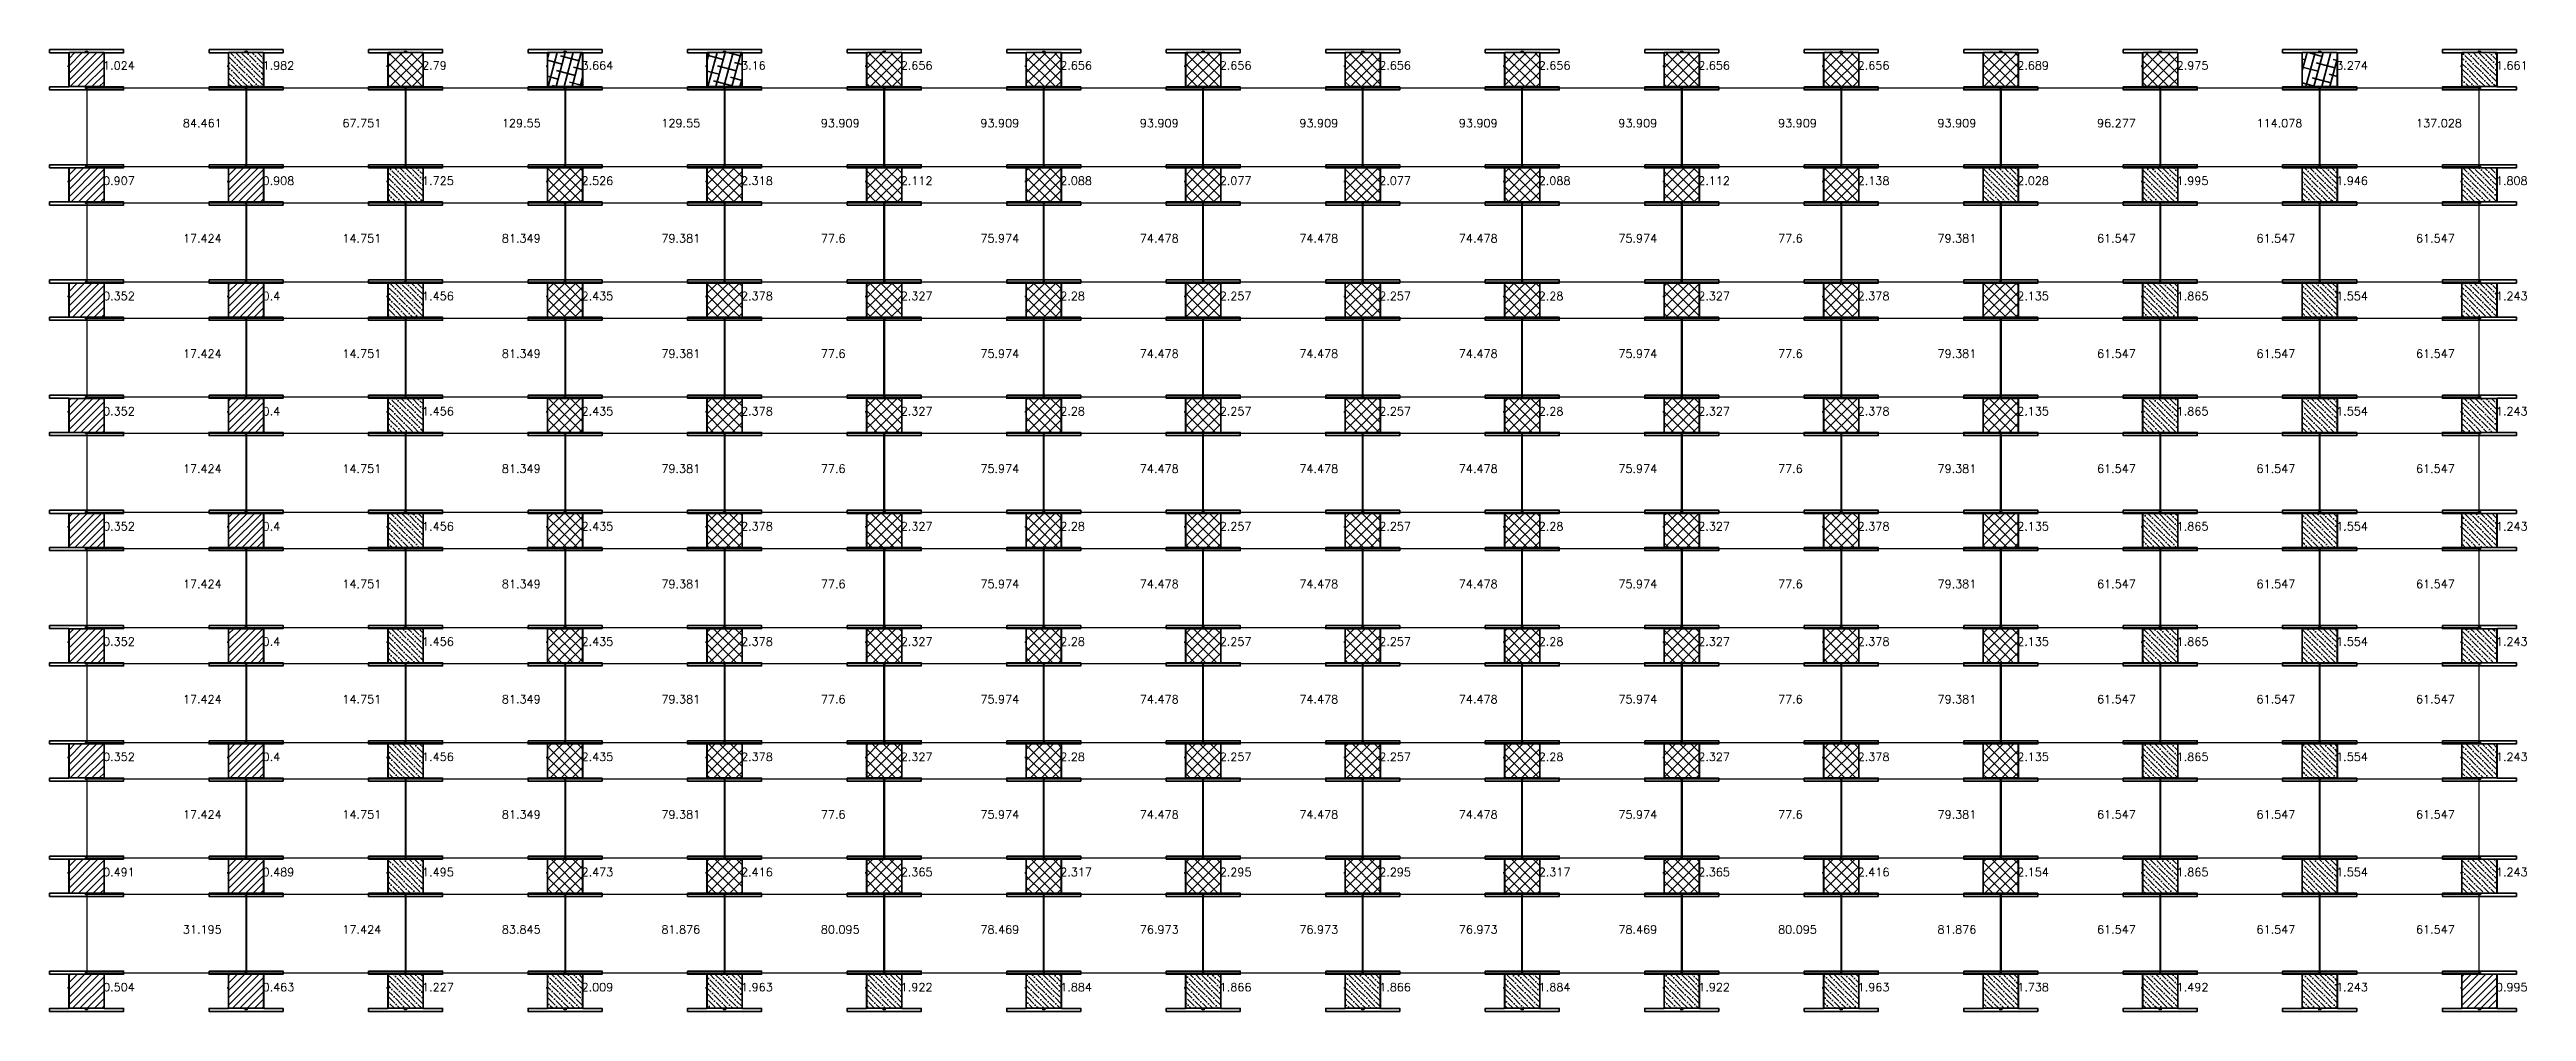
# Model space of a CAD drawing. Header units: inches. Extents: x 8143 to 14350, y 5679 to 7733.
# Drawn here: x 8739 to 9943, y 7126 to 7593 of the extents above; entities that cross this region are included whole.
import ezdxf

# ---------------------------------------------------------------- set-up
doc = ezdxf.new("R2010")
doc.units = ezdxf.units.IN
doc.header["$LTSCALE"] = 50
doc.header["$MEASUREMENT"] = 0
for name, color, linetype, lineweight in [('E-PANELS', 140, 'Continuous', 30), ('E2-ECOFEET', 254, 'Continuous', 35), ('E3-ECOFEET', 254, 'Continuous', 35), ('HATCH 1', 5, 'Continuous', 35), ('HATCH 2', 140, 'Continuous', 35), ('HATCH 3', 30, 'Continuous', 35), ('HATCH 4', 200, 'Continuous', 35)]:
    doc.layers.add(name, color=color, linetype=linetype, lineweight=lineweight)
doc.layers.add('EF3 TEXT', color=7, linetype='Continuous', plot=False)
doc.layers.get('E2-ECOFEET').off()
doc.styles.add('mytext', font='romans.shx')

msp = doc.modelspace()

# ---------------------------------------------------------------- texts
at = {"layer": 'EF3 TEXT', "style": 'mytext'}
for s, p in [('1.024', (8765, 7583.4)), ('1.982', (8842.5, 7583.4)), ('2.79', (8920, 7583.4)), ('3.664', (8997.5, 7583.4)), ('3.16', (9075, 7583.4)), ('2.656', (9152.6, 7583.4)), ('2.656', (9230.1, 7583.4)), ('2.656', (9307.6, 7583.4)), ('2.656', (9385.1, 7583.4)), ('2.656', (9462.6, 7583.4)), ('2.656', (9540.1, 7583.4)), ('2.656', (9617.6, 7583.4)), ('2.689', (9695.1, 7583.4)), ('2.975', (9772.6, 7583.4)), ('3.274', (9850.1, 7583.4)), ('1.661', (9927.7, 7583.4)), ('84.461', (8803.8, 7555.4)), ('67.751', (8881.3, 7555.4)), ('129.55', (8958.8, 7555.4)), ('129.55', (9036.3, 7555.4)), ('93.909', (9113.8, 7555.4)), ('93.909', (9191.3, 7555.4)), ('93.909', (9268.8, 7555.4)), ('93.909', (9346.3, 7555.4)), ('93.909', (9423.8, 7555.4)), ('93.909', (9501.3, 7555.4)), ('93.909', (9578.9, 7555.4)), ('93.909', (9656.4, 7555.4)), ('96.277', (9733.9, 7555.4)), ('114.078', (9811.4, 7555.4)), ('137.028', (9888.9, 7555.4)), ('0.907', (8765, 7527.4)), ('0.908', (8842.5, 7527.4)), ('1.725', (8920, 7527.4)), ('2.526', (8997.5, 7527.4)), ('2.318', (9075, 7527.4)), ('2.112', (9152.6, 7527.4)), ('2.088', (9230.1, 7527.4)), ('2.077', (9307.6, 7527.4)), ('2.077', (9385.1, 7527.4)), ('2.088', (9462.6, 7527.4)), ('2.112', (9540.1, 7527.4)), ('2.138', (9617.6, 7527.4)), ('2.028', (9695.1, 7527.4)), ('1.995', (9772.6, 7527.4)), ('1.946', (9850.1, 7527.4)), ('1.808', (9927.7, 7527.4)), ('17.424', (8803.8, 7499.4)), ('14.751', (8881.3, 7499.4)), ('81.349', (8958.8, 7499.4)), ('79.381', (9036.3, 7499.4)), ('77.6', (9113.8, 7499.4)), ('75.974', (9191.3, 7499.4)), ('74.478', (9268.8, 7499.4)), ('74.478', (9346.3, 7499.4)), ('74.478', (9423.8, 7499.4)), ('75.974', (9501.3, 7499.4)), ('77.6', (9578.9, 7499.4)), ('79.381', (9656.4, 7499.4)), ('61.547', (9733.9, 7499.4)), ('61.547', (9811.4, 7499.4)), ('61.547', (9888.9, 7499.4)), ('0.352', (8765, 7471.4)), ('0.4', (8842.5, 7471.4)), ('1.456', (8920, 7471.4)), ('2.435', (8997.5, 7471.4)), ('2.378', (9075, 7471.4)), ('2.327', (9152.6, 7471.4)), ('2.28', (9230.1, 7471.4)), ('2.257', (9307.6, 7471.4)), ('2.257', (9385.1, 7471.4)), ('2.28', (9462.6, 7471.4)), ('2.327', (9540.1, 7471.4)), ('2.378', (9617.6, 7471.4)), ('2.135', (9695.1, 7471.4)), ('1.865', (9772.6, 7471.4)), ('1.554', (9850.1, 7471.4)), ('1.243', (9927.7, 7471.4)), ('17.424', (8803.8, 7443.4)), ('14.751', (8881.3, 7443.4)), ('81.349', (8958.8, 7443.4)), ('79.381', (9036.3, 7443.4)), ('77.6', (9113.8, 7443.4)), ('75.974', (9191.3, 7443.4)), ('74.478', (9268.8, 7443.4)), ('74.478', (9346.3, 7443.4)), ('74.478', (9423.8, 7443.4)), ('75.974', (9501.3, 7443.4)), ('77.6', (9578.9, 7443.4)), ('79.381', (9656.4, 7443.4)), ('61.547', (9733.9, 7443.4)), ('61.547', (9811.4, 7443.4)), ('61.547', (9888.9, 7443.4)), ('0.352', (8765, 7415.4)), ('0.4', (8842.5, 7415.4)), ('1.456', (8920, 7415.4)), ('2.435', (8997.5, 7415.4)), ('2.378', (9075, 7415.4)), ('2.327', (9152.6, 7415.4)), ('2.28', (9230.1, 7415.4)), ('2.257', (9307.6, 7415.4)), ('2.257', (9385.1, 7415.4)), ('2.28', (9462.6, 7415.4)), ('2.327', (9540.1, 7415.4)), ('2.378', (9617.6, 7415.4)), ('2.135', (9695.1, 7415.4)), ('1.865', (9772.6, 7415.4)), ('1.554', (9850.1, 7415.4)), ('1.243', (9927.7, 7415.4)), ('17.424', (8803.8, 7387.5)), ('14.751', (8881.3, 7387.5)), ('81.349', (8958.8, 7387.5)), ('79.381', (9036.3, 7387.5)), ('77.6', (9113.8, 7387.5)), ('75.974', (9191.3, 7387.5)), ('74.478', (9268.8, 7387.5)), ('74.478', (9346.3, 7387.5)), ('74.478', (9423.8, 7387.5)), ('75.974', (9501.3, 7387.5)), ('77.6', (9578.9, 7387.5)), ('79.381', (9656.4, 7387.5)), ('61.547', (9733.9, 7387.5)), ('61.547', (9811.4, 7387.5)), ('61.547', (9888.9, 7387.5)), ('0.352', (8765, 7359.5)), ('0.4', (8842.5, 7359.5)), ('1.456', (8920, 7359.5)), ('2.435', (8997.5, 7359.5)), ('2.378', (9075, 7359.5)), ('2.327', (9152.6, 7359.5)), ('2.28', (9230.1, 7359.5)), ('2.257', (9307.6, 7359.5)), ('2.257', (9385.1, 7359.5)), ('2.28', (9462.6, 7359.5)), ('2.327', (9540.1, 7359.5)), ('2.378', (9617.6, 7359.5)), ('2.135', (9695.1, 7359.5)), ('1.865', (9772.6, 7359.5)), ('1.554', (9850.1, 7359.5)), ('1.243', (9927.7, 7359.5)), ('17.424', (8803.8, 7331.5)), ('14.751', (8881.3, 7331.5)), ('81.349', (8958.8, 7331.5)), ('79.381', (9036.3, 7331.5)), ('77.6', (9113.8, 7331.5)), ('75.974', (9191.3, 7331.5)), ('74.478', (9268.8, 7331.5)), ('74.478', (9346.3, 7331.5)), ('74.478', (9423.8, 7331.5)), ('75.974', (9501.3, 7331.5)), ('77.6', (9578.9, 7331.5)), ('79.381', (9656.4, 7331.5)), ('61.547', (9733.9, 7331.5)), ('61.547', (9811.4, 7331.5)), ('61.547', (9888.9, 7331.5)), ('0.352', (8765, 7303.5)), ('0.4', (8842.5, 7303.5)), ('1.456', (8920, 7303.5)), ('2.435', (8997.5, 7303.5)), ('2.378', (9075, 7303.5)), ('2.327', (9152.6, 7303.5)), ('2.28', (9230.1, 7303.5)), ('2.257', (9307.6, 7303.5)), ('2.257', (9385.1, 7303.5)), ('2.28', (9462.6, 7303.5)), ('2.327', (9540.1, 7303.5)), ('2.378', (9617.6, 7303.5)), ('2.135', (9695.1, 7303.5)), ('1.865', (9772.6, 7303.5)), ('1.554', (9850.1, 7303.5)), ('1.243', (9927.7, 7303.5)), ('17.424', (8803.8, 7275.5)), ('14.751', (8881.3, 7275.5)), ('81.349', (8958.8, 7275.5)), ('79.381', (9036.3, 7275.5)), ('77.6', (9113.8, 7275.5)), ('75.974', (9191.3, 7275.5)), ('74.478', (9268.8, 7275.5)), ('74.478', (9346.3, 7275.5)), ('74.478', (9423.8, 7275.5)), ('75.974', (9501.3, 7275.5)), ('77.6', (9578.9, 7275.5)), ('79.381', (9656.4, 7275.5)), ('61.547', (9733.9, 7275.5)), ('61.547', (9811.4, 7275.5)), ('61.547', (9888.9, 7275.5)), ('0.352', (8765, 7247.5)), ('0.4', (8842.5, 7247.5)), ('1.456', (8920, 7247.5)), ('2.435', (8997.5, 7247.5)), ('2.378', (9075, 7247.5)), ('2.327', (9152.6, 7247.5)), ('2.28', (9230.1, 7247.5)), ('2.257', (9307.6, 7247.5)), ('2.257', (9385.1, 7247.5)), ('2.28', (9462.6, 7247.5)), ('2.327', (9540.1, 7247.5)), ('2.378', (9617.6, 7247.5)), ('2.135', (9695.1, 7247.5)), ('1.865', (9772.6, 7247.5)), ('1.554', (9850.1, 7247.5)), ('1.243', (9927.7, 7247.5)), ('17.424', (8803.8, 7219.5)), ('14.751', (8881.3, 7219.5)), ('81.349', (8958.8, 7219.5)), ('79.381', (9036.3, 7219.5)), ('77.6', (9113.8, 7219.5)), ('75.974', (9191.3, 7219.5)), ('74.478', (9268.8, 7219.5)), ('74.478', (9346.3, 7219.5)), ('74.478', (9423.8, 7219.5)), ('75.974', (9501.3, 7219.5)), ('77.6', (9578.9, 7219.5)), ('79.381', (9656.4, 7219.5)), ('61.547', (9733.9, 7219.5)), ('61.547', (9811.4, 7219.5)), ('61.547', (9888.9, 7219.5)), ('0.491', (8765, 7191.5)), ('0.489', (8842.5, 7191.5)), ('1.495', (8920, 7191.5)), ('2.473', (8997.5, 7191.5)), ('2.416', (9075, 7191.5)), ('2.365', (9152.6, 7191.5)), ('2.317', (9230.1, 7191.5)), ('2.295', (9307.6, 7191.5)), ('2.295', (9385.1, 7191.5)), ('2.317', (9462.6, 7191.5)), ('2.365', (9540.1, 7191.5)), ('2.416', (9617.6, 7191.5)), ('2.154', (9695.1, 7191.5)), ('1.865', (9772.6, 7191.5)), ('1.554', (9850.1, 7191.5)), ('1.243', (9927.7, 7191.5)), ('31.195', (8803.8, 7163.6)), ('17.424', (8881.3, 7163.6)), ('83.845', (8958.8, 7163.6)), ('81.876', (9036.3, 7163.6)), ('80.095', (9113.8, 7163.6)), ('78.469', (9191.3, 7163.6)), ('76.973', (9268.8, 7163.6)), ('76.973', (9346.3, 7163.6)), ('76.973', (9423.8, 7163.6)), ('78.469', (9501.3, 7163.6)), ('80.095', (9578.9, 7163.6)), ('81.876', (9656.4, 7163.6)), ('61.547', (9733.9, 7163.6)), ('61.547', (9811.4, 7163.6)), ('61.547', (9888.9, 7163.6)), ('0.504', (8765, 7135.6)), ('0.463', (8842.5, 7135.6)), ('1.227', (8920, 7135.6)), ('2.009', (8997.5, 7135.6)), ('1.963', (9075, 7135.6)), ('1.922', (9152.6, 7135.6)), ('1.884', (9230.1, 7135.6)), ('1.866', (9307.6, 7135.6)), ('1.866', (9385.1, 7135.6)), ('1.884', (9462.6, 7135.6)), ('1.922', (9540.1, 7135.6)), ('1.963', (9617.6, 7135.6)), ('1.738', (9695.1, 7135.6)), ('1.492', (9772.6, 7135.6)), ('1.243', (9850.1, 7135.6)), ('0.995', (9927.7, 7135.6))]:
    msp.add_text(s, height=4, dxfattribs=at).set_placement(p)

# ---------------------------------------------------------------- blocks, each defined once
blk = doc.blocks.new('EF3_HATCH_2')
at = {"layer": 'HATCH 2'}
h = blk.add_hatch(dxfattribs=at)
h.set_pattern_fill('ANSI36', color=256, scale=15, angle=90)
h.set_pattern_definition([(135, (-119.168, -90.9187), (-3.64602, 0.994369), [4.6875, -0.9375, 0, -0.9375])])
h.paths.add_polyline_path([(-8.5, -8.25), (8.5, -8.25), (8.5, 8.25), (-8.5, 8.25)])
blk.add_lwpolyline([(-8.5, -8.25), (8.5, -8.25), (8.5, 8.25), (-8.5, 8.25)], close=True, dxfattribs=at)
blk = doc.blocks.new('EF3_HATCH_1')
at = {"layer": 'HATCH 1'}
h = blk.add_hatch(dxfattribs=at)
h.set_pattern_fill('ANSI31', color=256, scale=20)
h.set_pattern_definition([(45, (-119.168, -90.9187), (-1.767767, 1.767767), [])])
h.paths.add_polyline_path([(-8.5, -8.25), (8.5, -8.25), (8.5, 8.25), (-8.5, 8.25)])
blk.add_lwpolyline([(-8.5, -8.25), (8.5, -8.25), (8.5, 8.25), (-8.5, 8.25)], close=True, dxfattribs=at)
blk = doc.blocks.new('EF3_HATCH_3')
at = {"layer": 'HATCH 3'}
h = blk.add_hatch(dxfattribs=at)
h.set_pattern_fill('ANSI37', color=256, scale=30)
h.set_pattern_definition([(45, (-119.168, -90.9187), (-2.65165, 2.65165), []), (135, (-119.168, -90.9187), (-2.65165, -2.65165), [])])
h.paths.add_polyline_path([(-8.5, -8.25), (8.5, -8.25), (8.5, 8.25), (-8.5, 8.25)])
blk.add_lwpolyline([(-8.5, -8.25), (8.5, -8.25), (8.5, 8.25), (-8.5, 8.25)], close=True, dxfattribs=at)
blk = doc.blocks.new('EF3_HATCH_4')
at = {"layer": 'HATCH 4'}
h = blk.add_hatch(dxfattribs=at)
h.set_pattern_fill('ANSI38', color=256, scale=30, angle=30)
h.set_pattern_definition([(75, (-119.168, -90.9187), (-3.62222, 0.97057), []), (165, (-119.168, -90.9187), (-8.215015, -1.68108), [9.375, -5.625])])
h.paths.add_polyline_path([(-8.5, -8.25), (8.5, -8.25), (8.5, 8.25), (-8.5, 8.25)])
blk.add_lwpolyline([(-8.5, -8.25), (8.5, -8.25), (8.5, 8.25), (-8.5, 8.25)], close=True, dxfattribs=at)
blk = doc.blocks.new('ET 335W 10DEG')
at = {"layer": 'E-PANELS'}
blk.add_lwpolyline([(0, 0), (77.01, 0), (77.01, -38.48), (0, -38.48)], close=True, dxfattribs=at)
blk = doc.blocks.new('EF3')
at = {"layer": 'E3-ECOFEET', "color": 5}
for points in [[(0, 0), (0, -1.5), (9.4, -1.5), (9.4, -18.1), (0, -18.1), (0, -19.6), (36, -19.6), (36, -18.1), (26.6, -18.1), (26.6, -1.5), (36, -1.5), (36, 0), (0, 0)], [(8.8, -8.1), (8.9, -8.1)]]:
    blk.add_lwpolyline(points, dxfattribs=at)
at = {"layer": 'E3-ECOFEET'}
for points in [[(17.2, -1), (17.8, -1), (17.8, -0.5)], [(18.2, -0.5), (18.2, -1), (18.8, -1)], [(17.2, -18.5), (17.8, -18.5), (17.8, -19)], [(18.2, -19), (18.2, -18.5), (18.8, -18.5)]]:
    blk.add_lwpolyline(points, dxfattribs=at)

# ---------------------------------------------------------------- block references
at = {"layer": 'E-PANELS'}
for p in [(8757.3, 7574.6), (8834.8, 7574.6), (8912.3, 7574.6), (8989.8, 7574.6), (9067.3, 7574.6), (9144.8, 7574.6), (9222.3, 7574.6), (9299.8, 7574.6), (9377.3, 7574.6), (9454.8, 7574.6), (9532.4, 7574.6), (9609.9, 7574.6), (9687.4, 7574.6), (9764.9, 7574.6), (9842.4, 7574.6), (8757.3, 7518.6), (8834.8, 7518.6), (8912.3, 7518.6), (8989.8, 7518.6), (9067.3, 7518.6), (9144.8, 7518.6), (9222.3, 7518.6), (9299.8, 7518.6), (9377.3, 7518.6), (9454.8, 7518.6), (9532.4, 7518.6), (9609.9, 7518.6), (9687.4, 7518.6), (9764.9, 7518.6), (9842.4, 7518.6), (8757.3, 7462.7), (8834.8, 7462.7), (8912.3, 7462.7), (8989.8, 7462.7), (9067.3, 7462.7), (9144.8, 7462.7), (9222.3, 7462.7), (9299.8, 7462.7), (9377.3, 7462.7), (9454.8, 7462.7), (9532.4, 7462.7), (9609.9, 7462.7), (9687.4, 7462.7), (9764.9, 7462.7), (9842.4, 7462.7), (8757.3, 7406.7), (8834.8, 7406.7), (8912.3, 7406.7), (8989.8, 7406.7), (9067.3, 7406.7), (9144.8, 7406.7), (9222.3, 7406.7), (9299.8, 7406.7), (9377.3, 7406.7), (9454.8, 7406.7), (9532.4, 7406.7), (9609.9, 7406.7), (9687.4, 7406.7), (9764.9, 7406.7), (9842.4, 7406.7), (8757.3, 7350.7), (8834.8, 7350.7), (8912.3, 7350.7), (8989.8, 7350.7), (9067.3, 7350.7), (9144.8, 7350.7), (9222.3, 7350.7), (9299.8, 7350.7), (9377.3, 7350.7), (9454.8, 7350.7), (9532.4, 7350.7), (9609.9, 7350.7), (9687.4, 7350.7), (9764.9, 7350.7), (9842.4, 7350.7), (8757.3, 7294.8), (8834.8, 7294.8), (8912.3, 7294.8), (8989.8, 7294.8), (9067.3, 7294.8), (9144.8, 7294.8), (9222.3, 7294.8), (9299.8, 7294.8), (9377.3, 7294.8), (9454.8, 7294.8), (9532.4, 7294.8), (9609.9, 7294.8), (9687.4, 7294.8), (9764.9, 7294.8), (9842.4, 7294.8), (8757.3, 7238.8), (8834.8, 7238.8), (8912.3, 7238.8), (8989.8, 7238.8), (9067.3, 7238.8), (9144.8, 7238.8), (9222.3, 7238.8), (9299.8, 7238.8), (9377.3, 7238.8), (9454.8, 7238.8), (9532.4, 7238.8), (9609.9, 7238.8), (9687.4, 7238.8), (9764.9, 7238.8), (9842.4, 7238.8), (8757.3, 7182.8), (8834.8, 7182.8), (8912.3, 7182.8), (8989.8, 7182.8), (9067.3, 7182.8), (9144.8, 7182.8), (9222.3, 7182.8), (9299.8, 7182.8), (9377.3, 7182.8), (9454.8, 7182.8), (9532.4, 7182.8), (9609.9, 7182.8), (9687.4, 7182.8), (9764.9, 7182.8), (9842.4, 7182.8)]:
    msp.add_blockref('ET 335W 10DEG', p, dxfattribs=at)
at = {"layer": 'E2-ECOFEET'}
for p in [(8739, 7593.1), (8816.5, 7593.1), (8894, 7593.1), (8971.5, 7593.1), (9049, 7593.1), (9126.6, 7593.1), (9204.1, 7593.1), (9281.6, 7593.1), (9359.1, 7593.1), (9436.6, 7593.1), (9514.1, 7593.1), (9591.6, 7593.1), (9669.1, 7593.1), (9746.6, 7593.1), (9824.1, 7593.1), (9901.7, 7593.1), (8739, 7537.2), (8816.5, 7537.2), (8894, 7537.2), (8971.5, 7537.2), (9049, 7537.2), (9126.6, 7537.2), (9204.1, 7537.2), (9281.6, 7537.2), (9359.1, 7537.2), (9436.6, 7537.2), (9514.1, 7537.2), (9591.6, 7537.2), (9669.1, 7537.2), (9746.6, 7537.2), (9824.1, 7537.2), (9901.7, 7537.2), (8739, 7481.2), (8816.5, 7481.2), (8894, 7481.2), (8971.5, 7481.2), (9049, 7481.2), (9126.6, 7481.2), (9204.1, 7481.2), (9281.6, 7481.2), (9359.1, 7481.2), (9436.6, 7481.2), (9514.1, 7481.2), (9591.6, 7481.2), (9669.1, 7481.2), (9746.6, 7481.2), (9824.1, 7481.2), (9901.7, 7481.2), (8739, 7425.2), (8816.5, 7425.2), (8894, 7425.2), (8971.5, 7425.2), (9049, 7425.2), (9126.6, 7425.2), (9204.1, 7425.2), (9281.6, 7425.2), (9359.1, 7425.2), (9436.6, 7425.2), (9514.1, 7425.2), (9591.6, 7425.2), (9669.1, 7425.2), (9746.6, 7425.2), (9824.1, 7425.2), (9901.7, 7425.2), (8739, 7369.3), (8816.5, 7369.3), (8894, 7369.3), (8971.5, 7369.3), (9049, 7369.3), (9126.6, 7369.3), (9204.1, 7369.3), (9281.6, 7369.3), (9359.1, 7369.3), (9436.6, 7369.3), (9514.1, 7369.3), (9591.6, 7369.3), (9669.1, 7369.3), (9746.6, 7369.3), (9824.1, 7369.3), (9901.7, 7369.3), (8739, 7313.3), (8816.5, 7313.3), (8894, 7313.3), (8971.5, 7313.3), (9049, 7313.3), (9126.6, 7313.3), (9204.1, 7313.3), (9281.6, 7313.3), (9359.1, 7313.3), (9436.6, 7313.3), (9514.1, 7313.3), (9591.6, 7313.3), (9669.1, 7313.3), (9746.6, 7313.3), (9824.1, 7313.3), (9901.7, 7313.3), (8739, 7257.3), (8816.5, 7257.3), (8894, 7257.3), (8971.5, 7257.3), (9049, 7257.3), (9126.6, 7257.3), (9204.1, 7257.3), (9281.6, 7257.3), (9359.1, 7257.3), (9436.6, 7257.3), (9514.1, 7257.3), (9591.6, 7257.3), (9669.1, 7257.3), (9746.6, 7257.3), (9824.1, 7257.3), (9901.7, 7257.3), (8739, 7201.3), (8816.5, 7201.3), (8894, 7201.3), (8971.5, 7201.3), (9049, 7201.3), (9126.6, 7201.3), (9204.1, 7201.3), (9281.6, 7201.3), (9359.1, 7201.3), (9436.6, 7201.3), (9514.1, 7201.3), (9591.6, 7201.3), (9669.1, 7201.3), (9746.6, 7201.3), (9824.1, 7201.3), (9901.7, 7201.3), (8739, 7145.4), (8816.5, 7145.4), (8894, 7145.4), (8971.5, 7145.4), (9049, 7145.4), (9126.6, 7145.4), (9204.1, 7145.4), (9281.6, 7145.4), (9359.1, 7145.4), (9436.6, 7145.4), (9514.1, 7145.4), (9591.6, 7145.4), (9669.1, 7145.4), (9746.6, 7145.4), (9824.1, 7145.4), (9901.7, 7145.4)]:
    msp.add_blockref('EF3', p, dxfattribs=at)
at = {"layer": 'HATCH 1'}
for p in [(8757, 7583.4), (8757, 7527.4), (8834.5, 7527.4), (8757, 7471.4), (8834.5, 7471.4), (8757, 7415.4), (8834.5, 7415.4), (8757, 7359.5), (8834.5, 7359.5), (8757, 7303.5), (8834.5, 7303.5), (8757, 7247.5), (8834.5, 7247.5), (8757, 7191.5), (8834.5, 7191.5), (8757, 7135.6), (8834.5, 7135.6), (9919.7, 7135.6)]:
    msp.add_blockref('EF3_HATCH_1', p, dxfattribs=at)
at = {"layer": 'HATCH 2'}
for p in [(8834.5, 7583.4), (9919.7, 7583.4), (8912, 7527.4), (9687.1, 7527.4), (9764.6, 7527.4), (9842.1, 7527.4), (9919.7, 7527.4), (8912, 7471.4), (9764.6, 7471.4), (9842.1, 7471.4), (9919.7, 7471.4), (8912, 7415.4), (9764.6, 7415.4), (9842.1, 7415.4), (9919.7, 7415.4), (8912, 7359.5), (9764.6, 7359.5), (9842.1, 7359.5), (9919.7, 7359.5), (8912, 7303.5), (9764.6, 7303.5), (9842.1, 7303.5), (9919.7, 7303.5), (8912, 7247.5), (9764.6, 7247.5), (9842.1, 7247.5), (9919.7, 7247.5), (8912, 7191.5), (9764.6, 7191.5), (9842.1, 7191.5), (9919.7, 7191.5), (8912, 7135.6), (8989.5, 7135.6), (9067, 7135.6), (9144.6, 7135.6), (9222.1, 7135.6), (9299.6, 7135.6), (9377.1, 7135.6), (9454.6, 7135.6), (9532.1, 7135.6), (9609.6, 7135.6), (9687.1, 7135.6), (9764.6, 7135.6), (9842.1, 7135.6)]:
    msp.add_blockref('EF3_HATCH_2', p, dxfattribs=at)
at = {"layer": 'HATCH 3'}
for p in [(8912, 7583.4), (9144.6, 7583.4), (9222.1, 7583.4), (9299.6, 7583.4), (9377.1, 7583.4), (9454.6, 7583.4), (9532.1, 7583.4), (9609.6, 7583.4), (9687.1, 7583.4), (9764.6, 7583.4), (8989.5, 7527.4), (9067, 7527.4), (9144.6, 7527.4), (9222.1, 7527.4), (9299.6, 7527.4), (9377.1, 7527.4), (9454.6, 7527.4), (9532.1, 7527.4), (9609.6, 7527.4), (8989.5, 7471.4), (9067, 7471.4), (9144.6, 7471.4), (9222.1, 7471.4), (9299.6, 7471.4), (9377.1, 7471.4), (9454.6, 7471.4), (9532.1, 7471.4), (9609.6, 7471.4), (9687.1, 7471.4), (8989.5, 7415.4), (9067, 7415.4), (9144.6, 7415.4), (9222.1, 7415.4), (9299.6, 7415.4), (9377.1, 7415.4), (9454.6, 7415.4), (9532.1, 7415.4), (9609.6, 7415.4), (9687.1, 7415.4), (8989.5, 7359.5), (9067, 7359.5), (9144.6, 7359.5), (9222.1, 7359.5), (9299.6, 7359.5), (9377.1, 7359.5), (9454.6, 7359.5), (9532.1, 7359.5), (9609.6, 7359.5), (9687.1, 7359.5), (8989.5, 7303.5), (9067, 7303.5), (9144.6, 7303.5), (9222.1, 7303.5), (9299.6, 7303.5), (9377.1, 7303.5), (9454.6, 7303.5), (9532.1, 7303.5), (9609.6, 7303.5), (9687.1, 7303.5), (8989.5, 7247.5), (9067, 7247.5), (9144.6, 7247.5), (9222.1, 7247.5), (9299.6, 7247.5), (9377.1, 7247.5), (9454.6, 7247.5), (9532.1, 7247.5), (9609.6, 7247.5), (9687.1, 7247.5), (8989.5, 7191.5), (9067, 7191.5), (9144.6, 7191.5), (9222.1, 7191.5), (9299.6, 7191.5), (9377.1, 7191.5), (9454.6, 7191.5), (9532.1, 7191.5), (9609.6, 7191.5), (9687.1, 7191.5)]:
    msp.add_blockref('EF3_HATCH_3', p, dxfattribs=at)
at = {"layer": 'HATCH 4'}
for p in [(8989.5, 7583.4), (9067, 7583.4), (9842.1, 7583.4)]:
    msp.add_blockref('EF3_HATCH_4', p, dxfattribs=at)

msp.set_redraw_order([(e.dxf.handle, doc.entitydb.next_handle()) for e in msp.query("TEXT MTEXT ATTDEF DIMENSION ARC_DIMENSION")])  # texts and dimensions are drawn at this point

doc.saveas('drawing.dxf')
